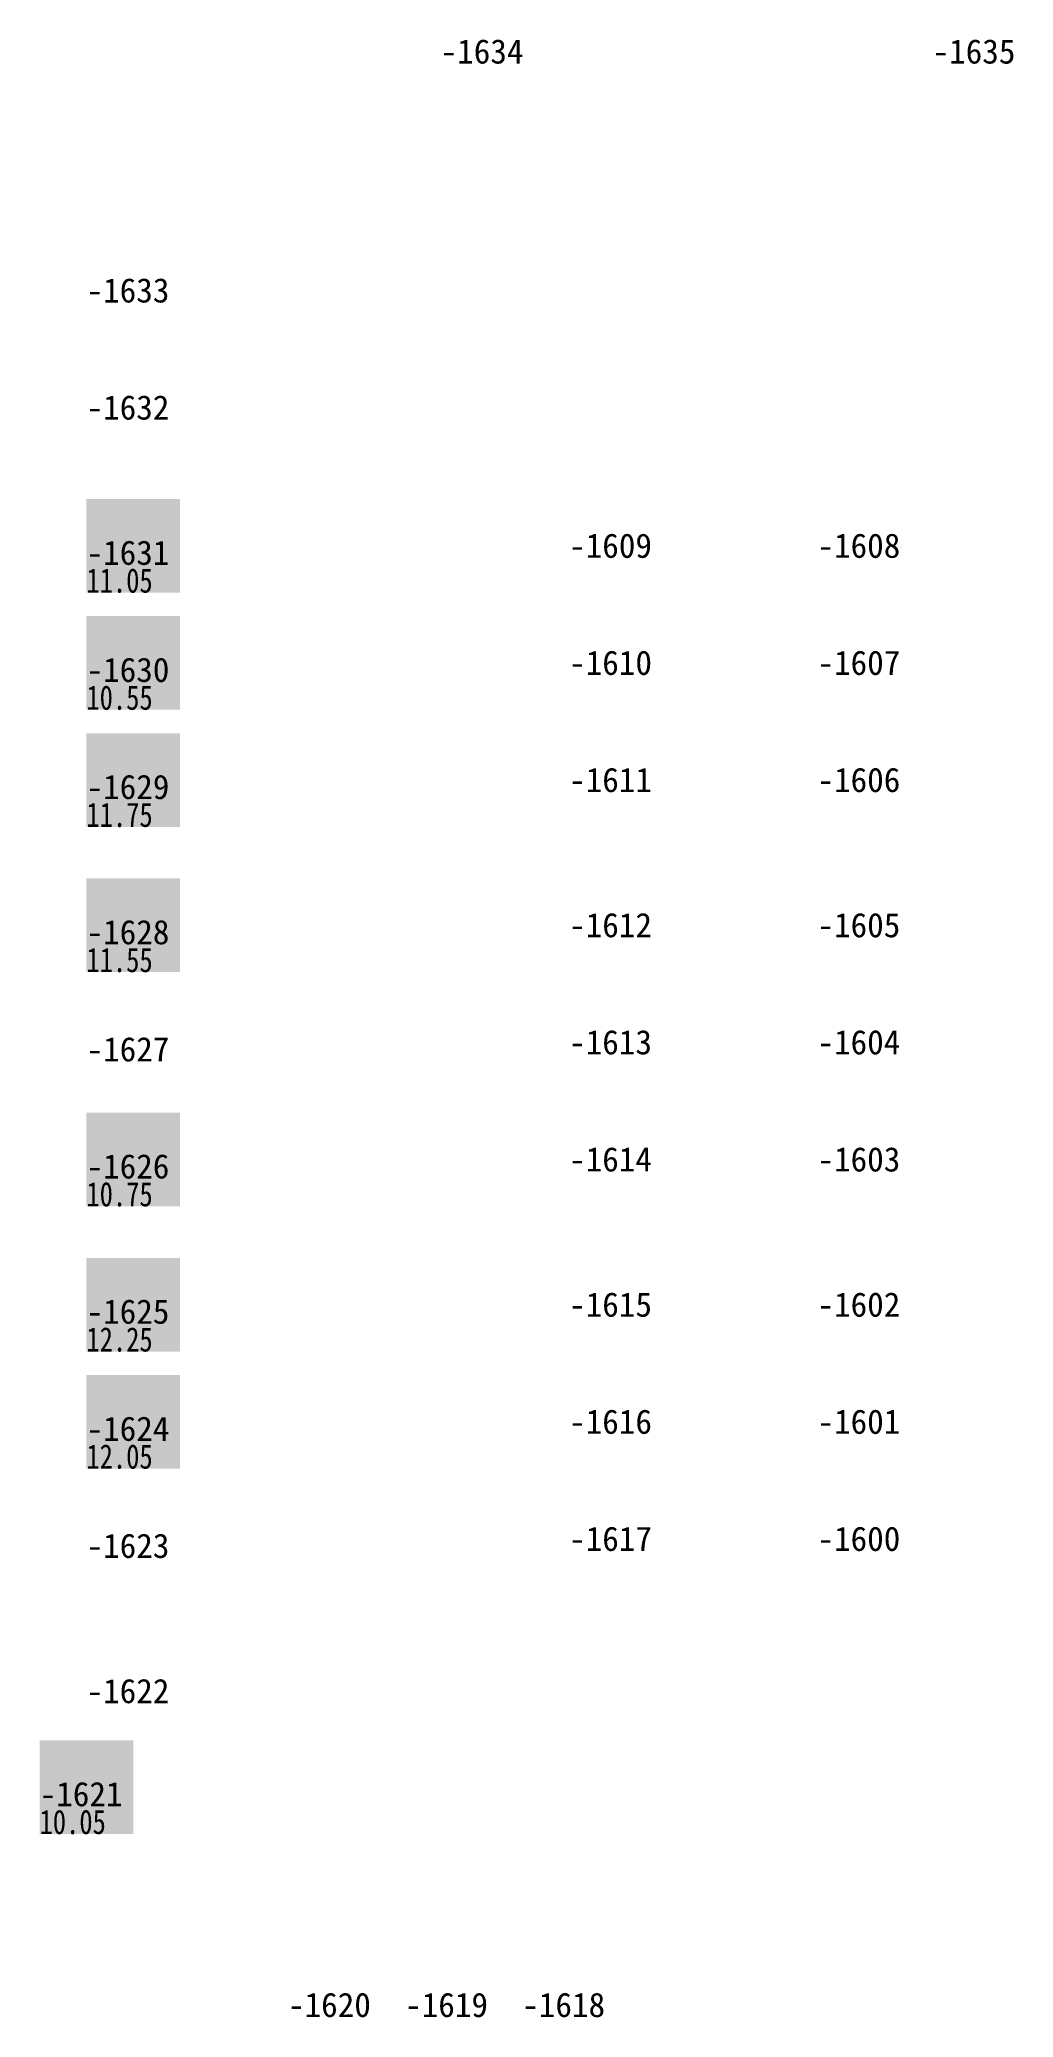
# Model space of a CAD drawing. Header units: millimetres. Extents: x -291287 to 173786, y -607295 to -295550.
# Drawn here: x -291287 to -270501, y -439514 to -397292 of the extents above; entities that cross this region are included whole.
import ezdxf
from ezdxf.enums import TextEntityAlignment as Align

# ---------------------------------------------------------------- set-up
doc = ezdxf.new("R2010")
doc.units = ezdxf.units.MM
doc.header["$LTSCALE"] = 100
for name, color, linetype in [('a_parking_number', 200, 'Continuous'), ('a_parking_price', 221, 'Continuous'), ('a_parking_sales_mark', 180, 'Continuous')]:
    doc.layers.add(name, color=color, linetype=linetype)
doc.styles.add('华文细黑', font='STXIHEI.TTF')
doc.styles.add('黑体', font='simhei.ttf', dxfattribs={"width": 0.8})

msp = doc.modelspace()

# ---------------------------------------------------------------- texts
at = {"layer": 'a_parking_number', "style": '华文细黑'}
for s, p in [('-1634', (-281843, -397550)), ('-1635', (-271343, -397550)), ('-1633', (-289400, -402650, 0)), ('-1632', (-289400, -405150, 0)), ('-1609', (-279100, -408100)), ('-1608', (-273800, -408100, 0)), ('-1631', (-289400, -408250, 0)), ('-1610', (-279100, -410600, 0)), ('-1607', (-273800, -410600, 0)), ('-1630', (-289400, -410750, 0)), ('-1611', (-279100, -413100, 0)), ('-1606', (-273800, -413100)), ('-1629', (-289400, -413250, 0)), ('-1628', (-289400, -416350, 0)), ('-1612', (-279100, -416200, 0)), ('-1605', (-273800, -416200, 0)), ('-1627', (-289400, -418850, 0)), ('-1613', (-279100, -418700, 0)), ('-1604', (-273800, -418700, 0)), ('-1614', (-279100, -421200, 0)), ('-1603', (-273800, -421200)), ('-1626', (-289400, -421350, 0)), ('-1625', (-289400, -424450, 0)), ('-1615', (-279100, -424300, 0)), ('-1602', (-273800, -424300, 0)), ('-1624', (-289400, -426950, 0)), ('-1616', (-279100, -426800, 0)), ('-1601', (-273800, -426800, 0)), ('-1623', (-289400, -429450, 0)), ('-1617', (-279100, -429300, 0)), ('-1600', (-273800, -429300)), ('-1622', (-289400, -432550, 0)), ('-1621', (-290400, -434750)), ('-1620', (-285100, -439250, 0)), ('-1619', (-282600, -439250, 0)), ('-1618', (-280100, -439250))]:
    msp.add_text(s, height=520, dxfattribs=at).set_placement(p, align=Align.MIDDLE)
at = {"layer": 'a_parking_price', "style": '黑体', "width": 0.8}
for s, p in [('11.05', (-290287, -409100)), ('10.55', (-290287, -411600)), ('11.75', (-290287, -414100)), ('11.55', (-290287, -417200)), ('10.75', (-290287, -422200)), ('12.25', (-290287, -425300)), ('12.05', (-290287, -427800)), ('10.05', (-291287, -435600))]:
    msp.add_text(s, height=520, dxfattribs=at).set_placement(p)

# ---------------------------------------------------------------- linework, layer by layer
at = {"layer": 'a_parking_sales_mark'}
for points in [[(-290287, -409100), (-288287, -409100), (-290287, -407100), (-288287, -407100)], [(-290287, -411600), (-288287, -411600), (-290287, -409600), (-288287, -409600)], [(-290287, -414100), (-288287, -414100), (-290287, -412100), (-288287, -412100)], [(-290287, -417200), (-288287, -417200), (-290287, -415200), (-288287, -415200)], [(-290287, -422200), (-288287, -422200), (-290287, -420200), (-288287, -420200)], [(-290287, -425300), (-288287, -425300), (-290287, -423300), (-288287, -423300)], [(-290287, -427800), (-288287, -427800), (-290287, -425800), (-288287, -425800)], [(-291287, -435600), (-289287, -435600), (-291287, -433600), (-289287, -433600)]]:
    msp.add_solid(points, dxfattribs=at)

msp.set_redraw_order([(e.dxf.handle, doc.entitydb.next_handle()) for e in msp.query("TEXT MTEXT ATTDEF DIMENSION ARC_DIMENSION")])  # texts and dimensions are drawn at this point

doc.saveas('drawing.dxf')
